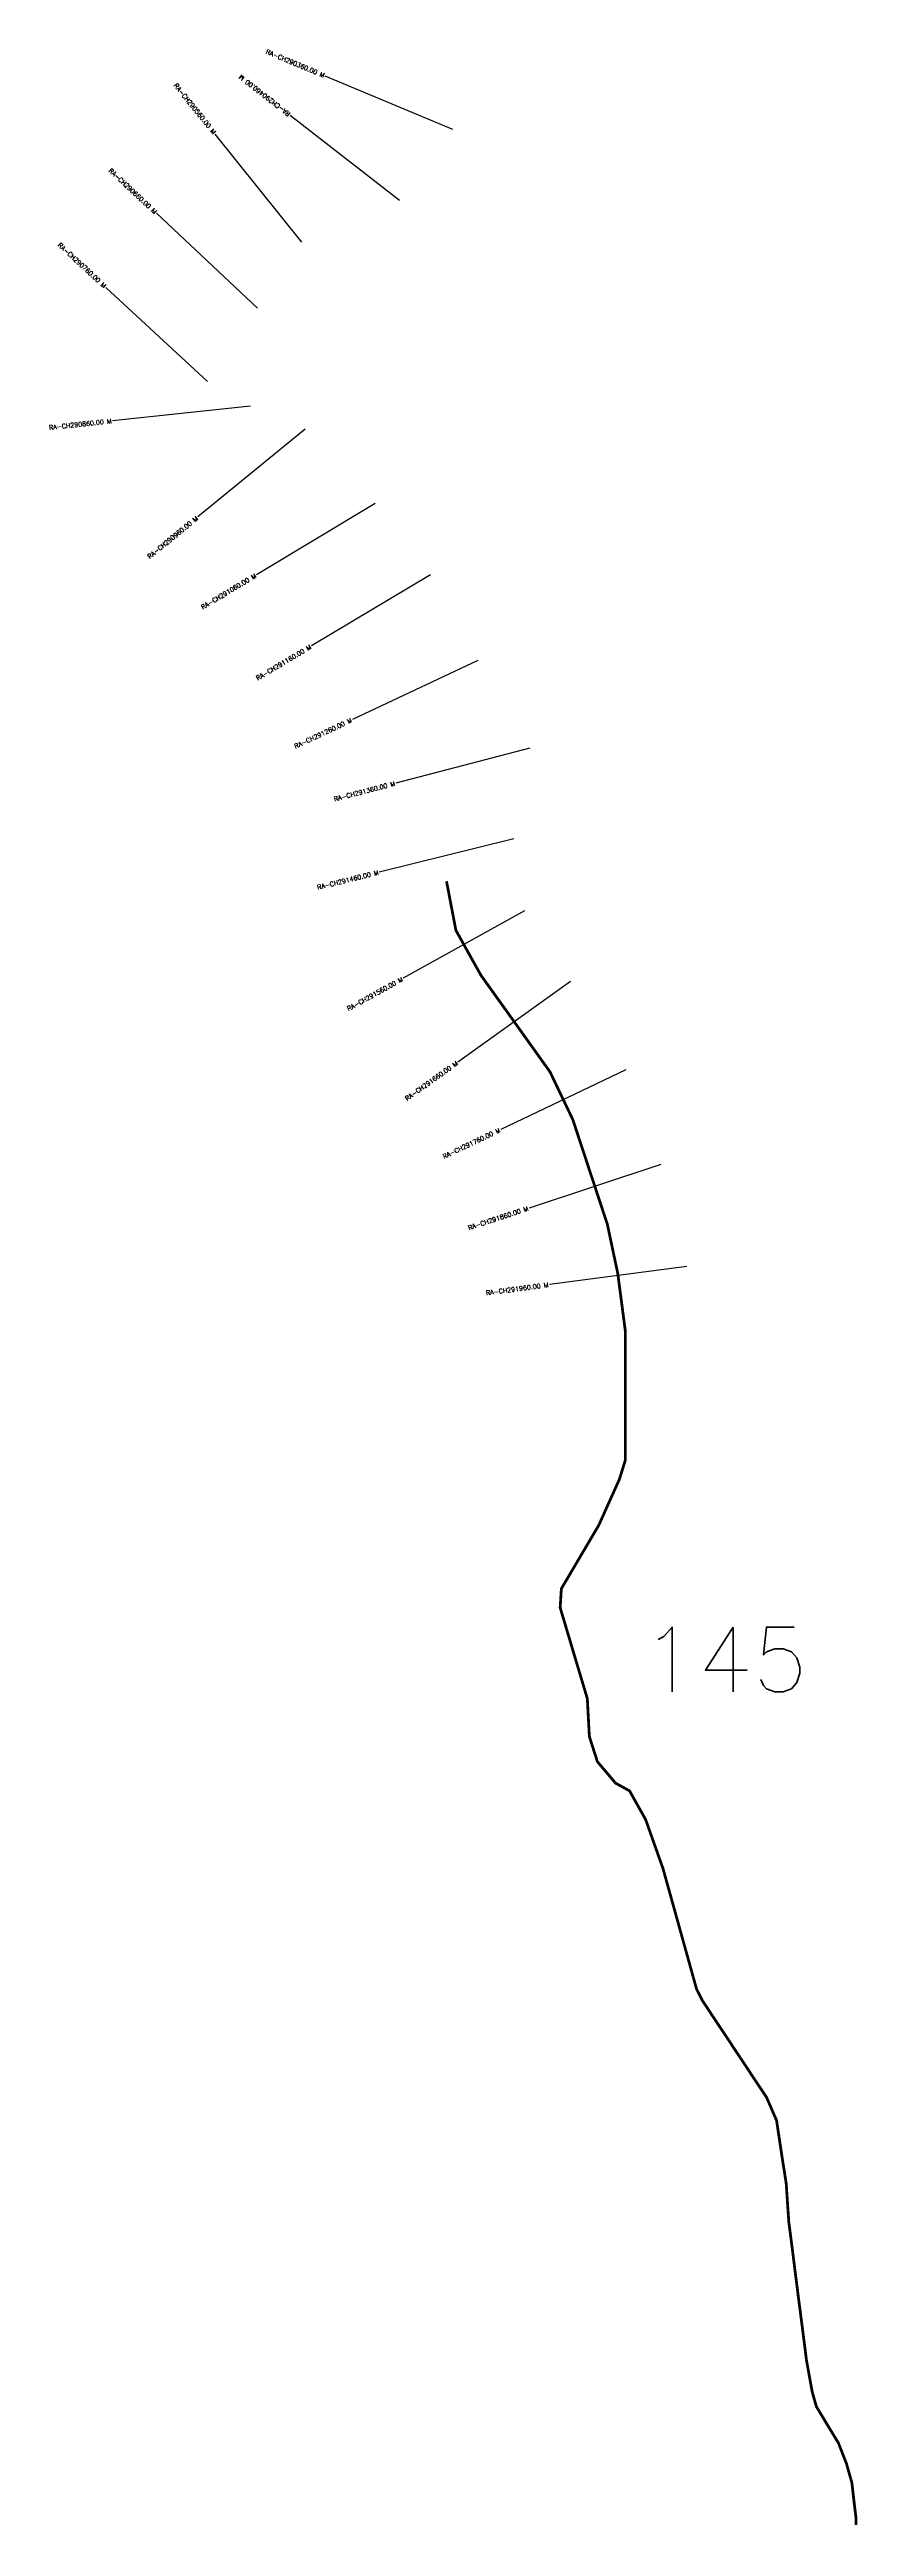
# Model space of a CAD drawing. Header units: metres. Extents: x 281616 to 292059, y 2019205 to 2021887.
# Drawn here: x 281616 to 282491, y 2019205 to 2021887 of the extents above; entities outside this region: 2.
import ezdxf
from ezdxf.enums import TextEntityAlignment as Align

# ---------------------------------------------------------------- set-up
doc = ezdxf.new("R2010")
doc.units = ezdxf.units.M
for name, color, linetype in [('CS', 134, 'Continuous'), ('CSMark', 6, 'Continuous'), ('NATURALLY PROTECTED', 3, 'Continuous'), ('VILLAGE NAME', 250, 'Continuous')]:
    doc.layers.add(name, color=color, linetype=linetype)
doc.styles.get("Standard").update_dxf_attribs({"font": 'simplex.shx'})

msp = doc.modelspace()

# ---------------------------------------------------------------- linework, layer by layer
at = {"color": 6, "flags": 128}
msp.add_lwpolyline([(291398.7, 2021303.2), (291533.7, 2021391.7), (291612.6, 2021458.3), (291635.6, 2021536.5), (291703.2, 2021580.8), (291804.2, 2021613.6), (291837.5, 2021568.6), (291837, 2021507), (291892.9, 2021501), (292003.9, 2021376.9), (292059.5, 2021320.5), (292036.8, 2021275.9), (291979.4, 2021097.1), (291979.2, 2021074.8), (291967.4, 2020996.5), (291966.3, 2020850.9), (291931.2, 2020649.6), (291922.5, 2020641.1), (291919.9, 2020638.5), (291774, 2020594.8), (291729, 2020572.8), (291729.3, 2020612), (291684.3, 2020584.3), (291605.3, 2020506.5), (291560.5, 2020506.9), (291516.1, 2020552), (291495, 2020720.2), (291417.6, 2020855.1), (291323.2, 2020956.6), (291273.5, 2021046.6), (291195.4, 2021080.8), (291195.6, 2021103.2), (291251.6, 2021102.7), (291240.6, 2021136.5), (291297, 2021180.8), (291308.3, 2021203.1), (291319.9, 2021247.8), (291364.8, 2021269.9), (291387.5, 2021303.3), (291398.7, 2021303.2)], dxfattribs=at)
at = {"layer": 'CS'}
for p, q in [((282053, 2021800.4), (281914.7, 2021858.4)), ((281995.2, 2021723.5), (281876.8, 2021815.7)), ((281889.6, 2021678.6), (281795.7, 2021795.6)), ((281841.5, 2021607.2), (281732.1, 2021709.8)), ((281787.3, 2021527.5), (281677.3, 2021629.5)), ((281833.8, 2021500.9), (281684.6, 2021485)), ((281892.9, 2021476.1), (281776.9, 2021381)), ((281968.8, 2021395.6), (281840.3, 2021318.3)), ((282028.8, 2021318.2), (281900, 2021241.3)), ((282080, 2021225.5), (281944.2, 2021161.6)), ((282136.3, 2021130.5), (281991.2, 2021092.7)), ((282118.8, 2021032.3), (281973.3, 2020996.3)), ((282130.3, 2020954.3), (281999.2, 2020881.4)), ((282180.3, 2020877.8), (282058.3, 2020790.6)), ((282240.1, 2020782.1), (282104.7, 2020717.6)), ((282277.8, 2020679.5), (282135.3, 2020632.5)), ((282306, 2020569.2), (282157.3, 2020549.5))]:
    msp.add_line(p, q, dxfattribs=at)
at = {"layer": 'NATURALLY PROTECTED', "const_width": 3, "flags": 128}
msp.add_lwpolyline([(282046, 2020986.4), (282056.2, 2020933.2), (282083.3, 2020884.5), (282120, 2020833.2), (282158.1, 2020779.8), (282182.7, 2020728.2), (282208.8, 2020649), (282220, 2020615.2), (282231.3, 2020561.8), (282239.5, 2020499.5), (282239.5, 2020408), (282239.5, 2020359.3), (282233.1, 2020338.7), (282210.7, 2020288.8), (282170.3, 2020220.3), (282169, 2020199.7), (282187.3, 2020138.3), (282198.4, 2020101.2), (282200.6, 2020060.1), (282209.3, 2020032.9), (282229, 2020009.6), (282244.1, 2020001.3), (282261.5, 2019970.2), (282280.3, 2019917.1), (282301.9, 2019839.5), (282316.6, 2019786.6), (282323, 2019774), (282348.2, 2019736), (282370.1, 2019702.9), (282392.4, 2019669.3), (282403.2, 2019644.3), (282409.6, 2019601.7), (282413.6, 2019576.3), (282416.4, 2019534.7), (282420, 2019506.8), (282426.7, 2019453.7), (282431.4, 2019417.5), (282435.6, 2019384.4), (282441.8, 2019350.2), (282446.3, 2019334.4), (282459.2, 2019313), (282470.1, 2019295.1), (282478.9, 2019272.5), (282484.7, 2019251.9), (282486.8, 2019233.5), (282489.2, 2019213.5), (282489.1, 2019206.1)], dxfattribs=at)

# ---------------------------------------------------------------- texts
at = {"insert": (282257.2, 2020178.6), "char_height": 70, "attachment_point": 1}
msp.add_mtext_dynamic_manual_height_columns('145', width=95.172, gutter_width=1, heights=[0], dxfattribs=at)
at = {"layer": 'CSMark'}
for s, rotation, p in [('RA-CH290360.00 M', 337.2297, (281913.8, 2021858.8)), ('RA-CH290560.00 M', 308.7285, (281795.1, 2021796.4)), ('RA-CH290660.00 M', 316.828, (281731.3, 2021710.5)), ('RA-CH290760.00 M', 317.177, (281676.6, 2021630.2)), ('RA-CH290860.00 M', 6.0506, (281683.6, 2021484.9)), ('RA-CH290960.00 M', 39.3525, (281776.1, 2021380.4)), ('RA-CH291060.00 M', 31.0409, (281839.4, 2021317.8)), ('RA-CH291160.00 M', 30.8461, (281899.1, 2021240.8)), ('RA-CH291260.00 M', 25.1945, (281943.3, 2021161.2)), ('RA-CH291360.00 M', 14.5997, (281990.2, 2021092.4)), ('RA-CH291460.00 M', 13.9175, (281972.3, 2020996)), ('RA-CH291560.00 M', 29.0715, (281998.4, 2020880.9)), ('RA-CH291660.00 M', 35.556, (282057.4, 2020790)), ('RA-CH291760.00 M', 25.4689, (282103.8, 2020717.2)), ('RA-CH291860.00 M', 18.2479, (282134.3, 2020632.2)), ('RA-CH291960.00 M', 7.5436, (282156.3, 2020549.4))]:
    msp.add_text(s, height=5, rotation=rotation, dxfattribs=at).set_placement(p, align=Align.MIDDLE_RIGHT)
msp.add_text('RA-CH290460.00 M', height=5, rotation=142.0951, dxfattribs=at).set_placement((281876, 2021816.3), align=Align.MIDDLE_LEFT)
at = {"layer": 'VILLAGE NAME', "insert": (291389.5, 2021271.3), "char_height": 66.752, "attachment_point": 1, "rotation": 359.5442}
msp.add_mtext_dynamic_manual_height_columns('{\\fArial|b0|i0|c0|p34;TOKEKHAR}', width=482.851, gutter_width=333.8, heights=[0], dxfattribs=at)

doc.saveas('drawing.dxf')
